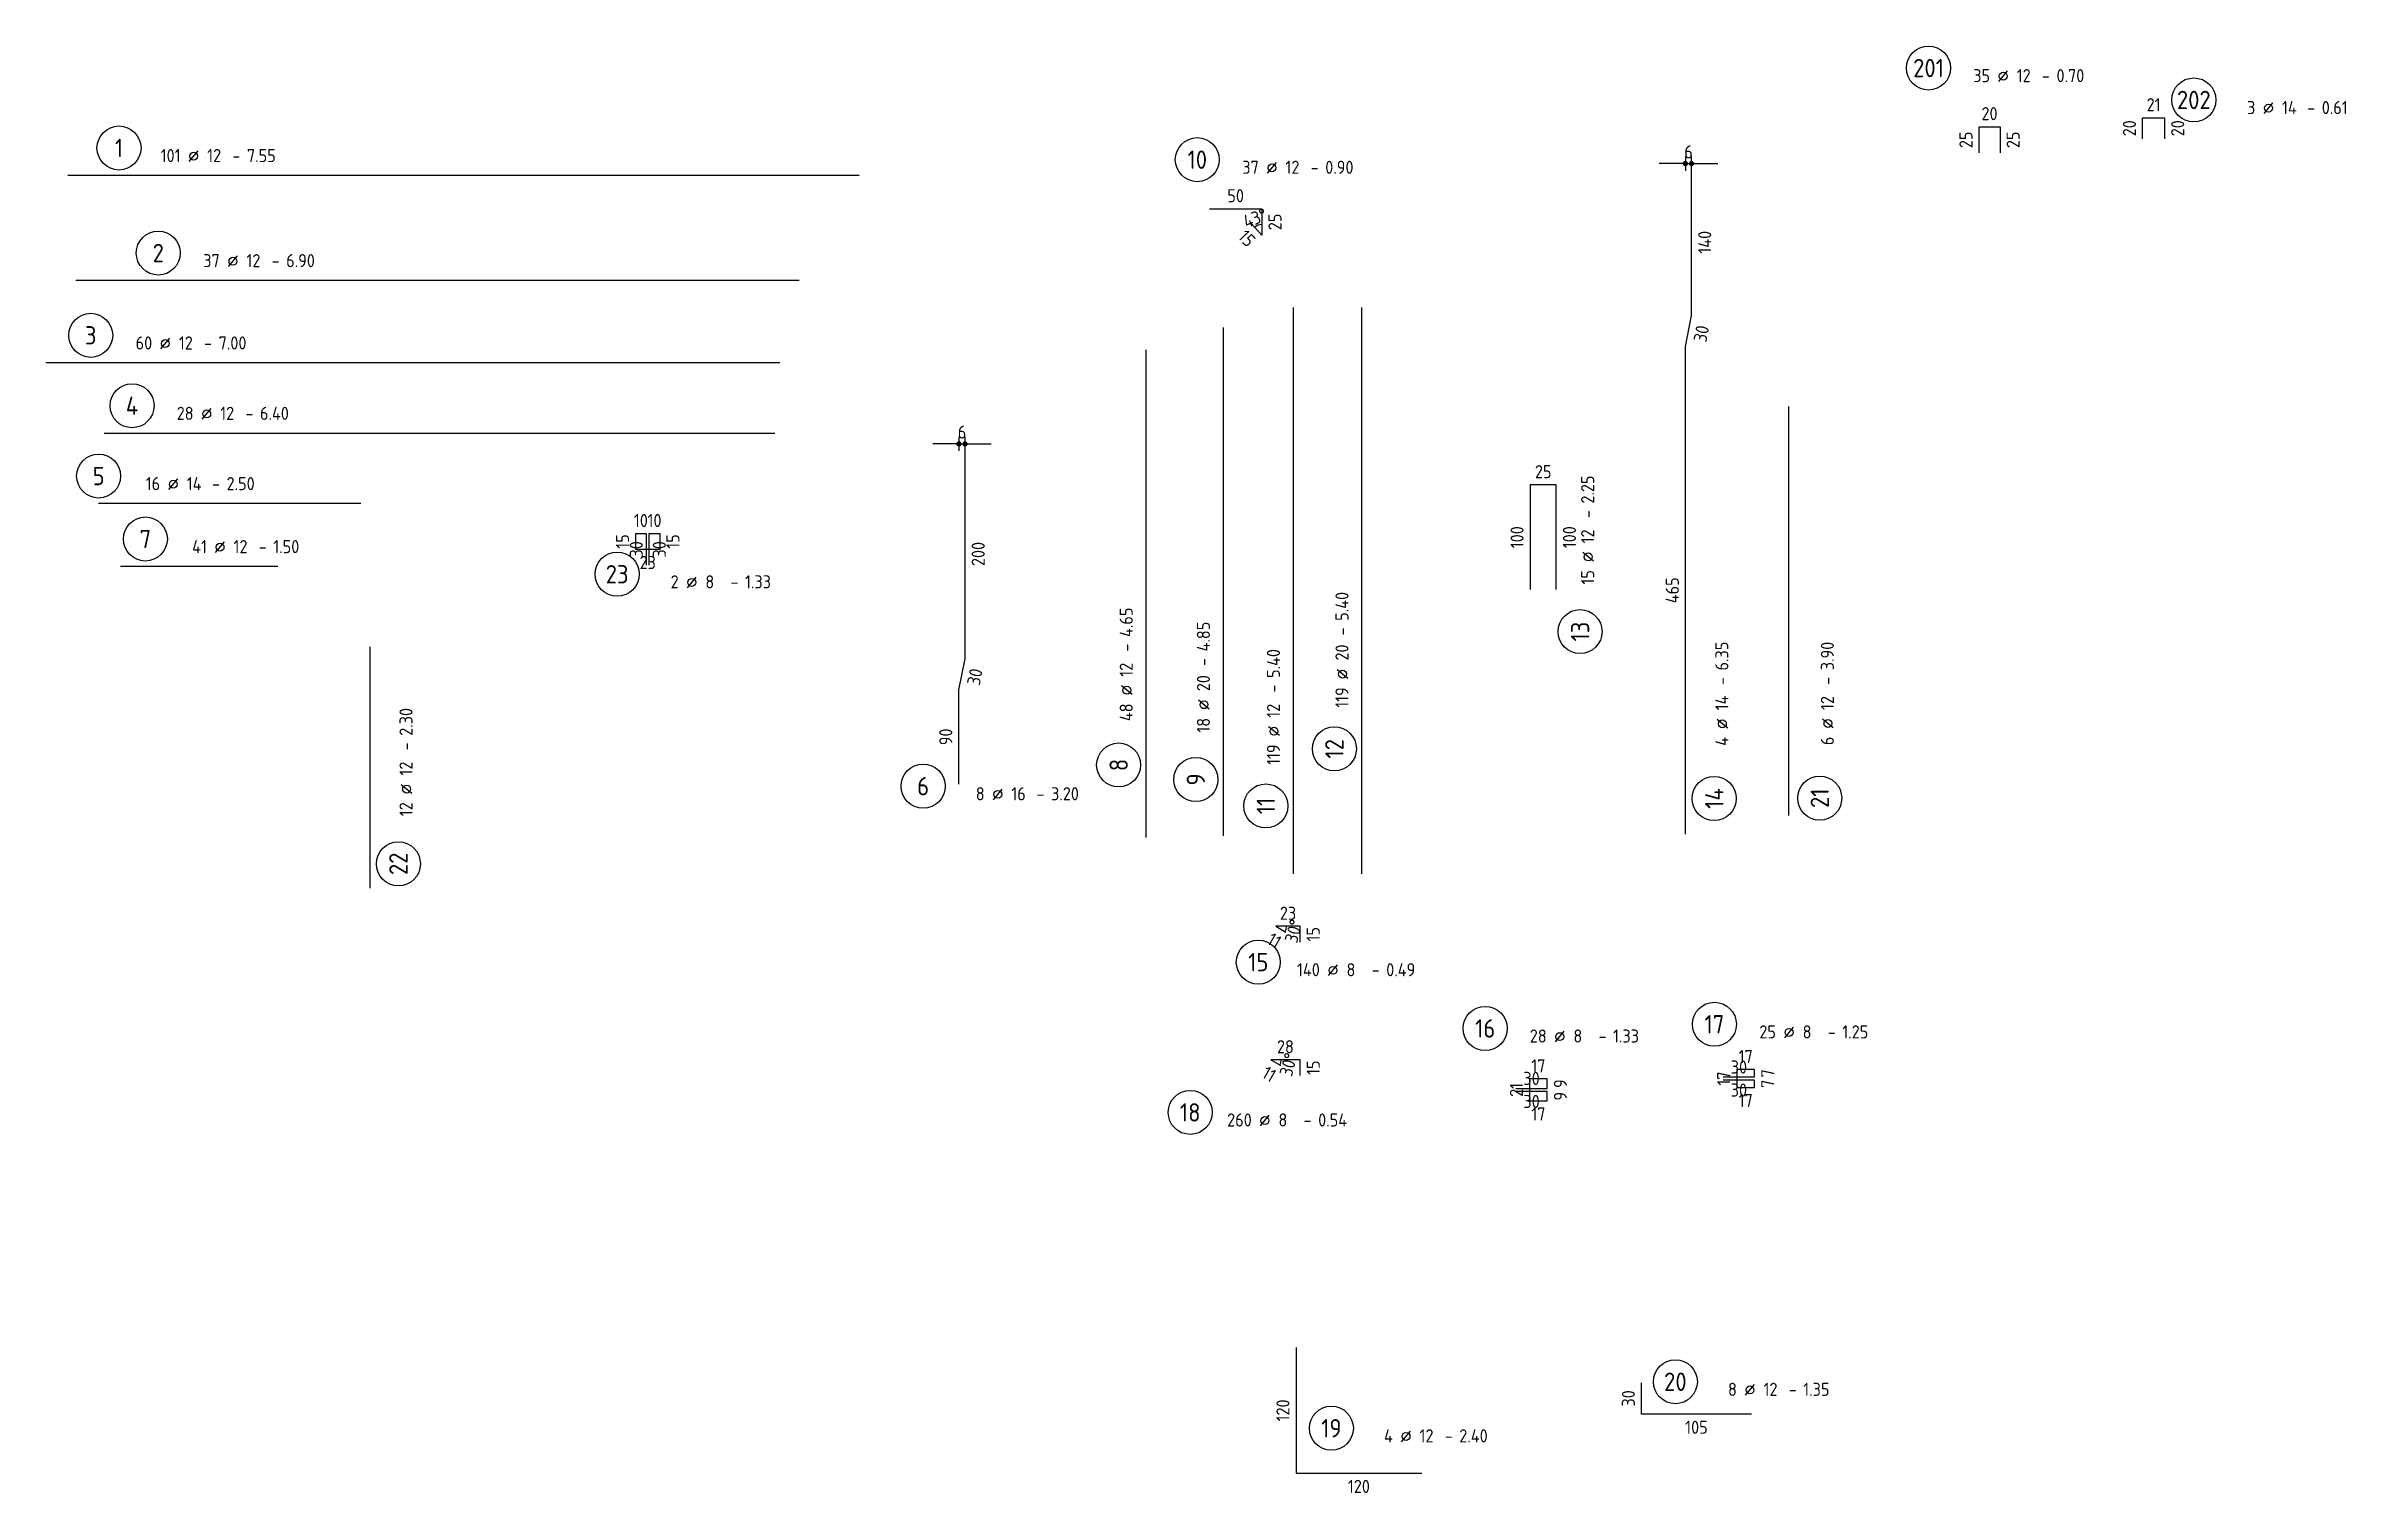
# Model space of a CAD drawing. Extents: x -13 to 84.9, y 0 to 56.9.
# Drawn here: x 62.96 to 84.9, y 13.99 to 27.78 of the extents above; entities that cross this region are included whole.
import ezdxf
from ezdxf.enums import TextEntityAlignment as Align

# ---------------------------------------------------------------- set-up
doc = ezdxf.new("R2010")
doc.units = 0
doc.header["$LTSCALE"] = 0.5
doc.linetypes.add('AUSGEZOGEN', pattern=[1000.01, 1000, 0.01])
doc.layers.add('MASSE', color=7, linetype='Continuous')
doc.layers.add('RND', color=7, linetype='Continuous')
doc.styles.add('txt', font='isocp.shx')
doc.dimstyles.new('DOT_I', dxfattribs={"dimscale": 0.5, "dimtxt": 0.25, "dimasz": 0.25, "dimexe": 0.1, "dimexo": 0.3, "dimgap": 0.1, "dimtad": 1, "dimdec": 3, "dimzin": 3, "dimtxsty": 'txt', "dimblk": 'DOT', "dimblk1": 'DOT', "dimblk2": 'DOT', "dimsah": 1, "dimcen": 0.1, "dimse1": 1, "dimse2": 1, "dimazin": 0, "dimtfac": 1, "dimtdec": 4, "dimtix": 1, "dimtmove": 2, "dimatfit": 3, "dimfxl": 0, "dimtvp": 1, "dimtolj": 1, "dimtzin": 0, "dimarcsym": 0})

msp = doc.modelspace()

# ---------------------------------------------------------------- texts
at = {"layer": 'RND', "color": 7, "linetype": 'AUSGEZOGEN', "style": 'txt'}
for s, p in [('21', (83.06583, 27.22483)), ('20', (81.50081, 27.13945)), ('50', (74.30843, 26.35652)), ('25', (77.24281, 23.72505)), ('10', (68.63438, 23.25935)), ('10', (68.76438, 23.25935)), ('23', (68.69938, 22.85935)), ('23', (74.80819, 19.51426)), ('28', (74.78319, 18.24102)), ('30', (77.13156, 17.939)), ('17', (77.19656, 18.059)), ('30', (79.10951, 18.04774)), ('17', (79.17451, 18.14774)), ('30', (77.13156, 17.719)), ('30', (79.10951, 17.82774)), ('17', (79.17451, 17.72774)), ('17', (77.19656, 17.599)), ('120', (75.48438, 14.04776))]:
    msp.add_text(s, height=0.125, dxfattribs=at).set_placement(p, align=Align.MIDDLE)
for s, rotation, p in [('20', 90, (82.83583, 26.99983)), ('20', 90, (83.29583, 26.99983)), ('25', 90, (81.27581, 26.88945)), ('25', 90, (81.72581, 26.88945)), ('25', 90, (74.68343, 26.10652)), ('15', 313.229901, (74.41599, 25.95055)), ('140', 90, (78.78297, 25.91294)), ('30', 78.690068, (78.75113, 25.04134)), ('15', 90, (68.45938, 23.05935)), ('30', 90, (68.58938, 22.98435)), ('30', 90, (68.80938, 22.98435)), ('15', 90, (68.93938, 23.05935)), ('200', 90, (71.85202, 22.94016)), ('100', 90, (76.99281, 23.10005)), ('100', 90, (77.49281, 23.10005)), ('465', 90, (78.47414, 22.59377)), ('30', 78.690068, (71.82017, 21.76855)), ('90', 90, (71.54318, 21.19598)), ('11', 330, (74.67832, 19.2535)), ('15', 90, (75.04819, 19.31426)), ('11', 330, (74.62832, 17.98027)), ('15', 90, (75.04819, 18.04102)), ('17', 90, (78.96451, 17.93774)), ('7', 90, (79.38451, 17.98774)), ('21', 90, (76.98656, 17.829)), ('9', 90, (77.40656, 17.889)), ('9', 90, (77.40656, 17.769)), ('7', 90, (79.38451, 17.88774)), ('30', 90, (78.05468, 14.88708)), ('120', 90, (74.75938, 14.77276)), ('105', 360, (78.70468, 14.61208))]:
    msp.add_text(s, height=0.125, rotation=rotation, dxfattribs=at).set_placement(p, align=Align.MIDDLE)

# ---------------------------------------------------------------- blocks, each defined once
blk = doc.blocks.new('RND_AUSZ')
at = {"layer": 'RND', "color": 7, "linetype": 'Continuous'}
blk.add_line((1.341, 0.262), (1.509, 0.466), dxfattribs=at)
at = {"layer": 'RND', "color": 1, "linetype": 'Continuous'}
blk.add_circle((0, 0.52), 0.42, dxfattribs=at)
at = {"layer": 'RND', "color": 7, "linetype": 'Continuous'}
blk.add_circle((1.425, 0.364), 0.075, dxfattribs=at)
at = {"layer": 'RND', "color": 7, "linetype": 'Continuous', "style": 'txt'}
blk.add_text('-', height=0.25, dxfattribs=at).set_placement((2.163, 0.25))
for tag, p in [('WIEOFT', (-0.536, 0.25)), ('STK', (1.174, 0.25))]:
    blk.add_attdef(tag, text='', height=0.25, dxfattribs=at).set_placement(p, align=Align.RIGHT)
at = {"layer": 'RND', "color": 1, "linetype": 'Continuous', "style": 'txt'}
blk.add_attdef('POS', text='', height=0.35, dxfattribs=at).set_placement((0, 0.52), align=Align.MIDDLE)
at = {"layer": 'RND', "color": 7, "linetype": 'Continuous', "style": 'txt'}
for tag, p in [('DS', (1.683, 0.25)), ('LANG', (2.441, 0.25)), ('TEXT', (3.669, 0.25))]:
    blk.add_attdef(tag, p, '', height=0.25, dxfattribs=at)
blk = doc.blocks.new('*D1203')
at = {"layer": 'Defpoints', "color": 0, "linetype": 'AUSGEZOGEN', "transparency": 16777216}
for p in [(74.507, 26.036), (74.534, 26.078), (74.558, 26.107), (74.558, 25.982)]:
    blk.add_point(p, dxfattribs=at)
at = {"layer": 'RND', "color": 0, "linetype": 'AUSGEZOGEN', "lineweight": -2, "transparency": 16777216}
blk.add_arc((74.558, 25.982), 0.1, 90, 133.2299, dxfattribs=at)
at = {"layer": 'RND', "color": 0, "linetype": 'AUSGEZOGEN', "transparency": 16777216, "insert": (74.494, 26.144), "char_height": 0.125, "attachment_point": 5, "rotation": 21.615, "style": 'txt'}
blk.add_mtext('\\A1;43°', dxfattribs=at)
blk = doc.blocks.new('DOT')
at = {"layer": 'MASSE', "color": 7, "linetype": 'Continuous'}
for p, q in [((0, 0), (-1, 0)), ((0, 0.54), (0, -0.54))]:
    blk.add_line(p, q, dxfattribs=at)
at = {"layer": 'MASSE', "color": 7, "linetype": 'Continuous', "const_width": 0.2}
blk.add_lwpolyline([(-0.1, 0, 1), (0.1, 0, 1)], format="xyb", close=True, dxfattribs=at)
blk = doc.blocks.new('*D1206')
at = {"layer": 'Defpoints', "color": 0, "linetype": 'AUSGEZOGEN', "transparency": 16777216}
for p in [(74.693, 19.389), (74.741, 19.362), (74.787, 19.355), (74.808, 19.389)]:
    blk.add_point(p, dxfattribs=at)
at = {"layer": 'RND', "color": 0, "linetype": 'AUSGEZOGEN', "lineweight": -2, "transparency": 16777216}
blk.add_arc((74.693, 19.389), 0.1, 330, 0, dxfattribs=at)
at = {"layer": 'RND', "color": 0, "linetype": 'AUSGEZOGEN', "transparency": 16777216, "insert": (74.862, 19.344), "char_height": 0.125, "attachment_point": 5, "rotation": 75, "style": 'txt'}
blk.add_mtext('\\A1;30°', dxfattribs=at)
blk = doc.blocks.new('*D1207')
at = {"layer": 'Defpoints', "color": 0, "linetype": 'AUSGEZOGEN', "transparency": 16777216}
for p in [(74.643, 18.116), (74.691, 18.089), (74.737, 18.082), (74.783, 18.116)]:
    blk.add_point(p, dxfattribs=at)
at = {"layer": 'RND', "color": 0, "linetype": 'AUSGEZOGEN', "lineweight": -2, "transparency": 16777216}
blk.add_arc((74.643, 18.116), 0.1, 330, 0, dxfattribs=at)
at = {"layer": 'RND', "color": 0, "linetype": 'AUSGEZOGEN', "transparency": 16777216, "insert": (74.812, 18.071), "char_height": 0.125, "attachment_point": 5, "rotation": 75, "style": 'txt'}
blk.add_mtext('\\A1;30°', dxfattribs=at)
blk = doc.blocks.new('*D1235')
at = {"layer": 'Defpoints', "color": 0, "linetype": 'AUSGEZOGEN', "transparency": 16777216}
for p in [(78.599, 26.663), (78.658, 26.663), (78.658, 26.663)]:
    blk.add_point(p, dxfattribs=at)
at = {"layer": 'RND', "color": 0, "linetype": 'AUSGEZOGEN', "lineweight": -2, "transparency": 16777216}
for p, q in [((78.474, 26.663), (78.349, 26.663)), ((78.599, 26.663), (78.658, 26.663)), ((78.783, 26.663), (78.908, 26.663))]:
    blk.add_line(p, q, dxfattribs=at)
at = {"layer": 'RND', "color": 0, "linetype": 'AUSGEZOGEN', "lineweight": -2, "transparency": 16777216, "xscale": 0.125, "yscale": 0.125, "zscale": 0.125}
blk.add_blockref('DOT', (78.599, 26.663), dxfattribs=at)
at = {"layer": 'RND', "color": 0, "linetype": 'AUSGEZOGEN', "lineweight": -2, "transparency": 16777216, "xscale": 0.125, "yscale": 0.125, "zscale": 0.125, "rotation": 180}
blk.add_blockref('DOT', (78.658, 26.663), dxfattribs=at)
at = {"layer": 'RND', "color": 0, "linetype": 'AUSGEZOGEN', "transparency": 16777216, "insert": (78.629, 26.775), "char_height": 0.125, "attachment_point": 5, "style": 'txt'}
blk.add_mtext('\\A1;6', dxfattribs=at)
blk = doc.blocks.new('*D1237')
at = {"layer": 'Defpoints', "color": 0, "linetype": 'AUSGEZOGEN', "transparency": 16777216}
for p in [(71.668, 23.99), (71.727, 23.99), (71.727, 23.99)]:
    blk.add_point(p, dxfattribs=at)
at = {"layer": 'RND', "color": 0, "linetype": 'AUSGEZOGEN', "lineweight": -2, "transparency": 16777216}
for p, q in [((71.543, 23.99), (71.418, 23.99)), ((71.668, 23.99), (71.727, 23.99)), ((71.852, 23.99), (71.977, 23.99))]:
    blk.add_line(p, q, dxfattribs=at)
at = {"layer": 'RND', "color": 0, "linetype": 'AUSGEZOGEN', "lineweight": -2, "transparency": 16777216, "xscale": 0.125, "yscale": 0.125, "zscale": 0.125}
blk.add_blockref('DOT', (71.668, 23.99), dxfattribs=at)
at = {"layer": 'RND', "color": 0, "linetype": 'AUSGEZOGEN', "lineweight": -2, "transparency": 16777216, "xscale": 0.125, "yscale": 0.125, "zscale": 0.125, "rotation": 180}
blk.add_blockref('DOT', (71.727, 23.99), dxfattribs=at)
at = {"layer": 'RND', "color": 0, "linetype": 'AUSGEZOGEN', "transparency": 16777216, "insert": (71.698, 24.103), "char_height": 0.125, "attachment_point": 5, "style": 'txt'}
blk.add_mtext('\\A1;6', dxfattribs=at)

# ---------------------------------------------------------------- dimensions: what is measured, and where the dimension line sits
at = {"layer": 'RND', "color": 7, "linetype": 'AUSGEZOGEN'}
for base, p1, p2, picture, middle in [((78.65797, 26.66294), (78.59914, 26.66294), (78.65797, 26.66294), '*D1235', (78.62855, 26.77544)), ((71.72702, 23.99016), (71.66818, 23.99016), (71.72702, 23.99016), '*D1237', (71.6976, 24.10266))]:
    dim = msp.add_linear_dim(base=base, p1=p1, p2=p2, dimstyle='DOT_I', override={"dimdec": 0, "dimlfac": 100}, dxfattribs=at)
    dim.commit()
    dim.dimension.update_dxf_attribs({"geometry": picture, "text_midpoint": middle})
for base, center, p1, p2, override, picture, middle in [((74.53355, 26.07837), (74.55843, 25.98152), (74.50707, 26.03616), (74.55843, 26.10652), {"dimdec": 2, "dimadec": 0}, '*D1203', (74.49397, 26.14421)), ((74.78716, 19.35505), (74.69319, 19.38926), (74.74082, 19.36176), (74.80819, 19.38926), {"dimdec": 4, "dimadec": 0}, '*D1206', (74.86223, 19.34396)), ((74.73716, 18.08182), (74.64319, 18.11602), (74.69082, 18.08852), (74.78319, 18.11602), {"dimdec": 2, "dimadec": 0}, '*D1207', (74.81223, 18.07073))]:
    dim = msp.add_angular_dim_3p(base=base, center=center, p1=p1, p2=p2, dimstyle='DOT_I', override=override, dxfattribs=at)
    dim.commit()
    dim.dimension.update_dxf_attribs({"geometry": picture, "text_midpoint": middle, "dimtype": 165})

# ---------------------------------------------------------------- linework, layer by layer
at = {"layer": 'RND', "color": 1, "linetype": 'AUSGEZOGEN'}
for points in [[(81.40081, 26.76445), (81.40081, 27.01445), (81.60081, 27.01445), (81.60081, 26.76445)], [(82.96083, 26.89983), (82.96083, 27.09983), (83.17083, 27.09983), (83.17083, 26.89983)], [(63.16605, 26.55201), (70.71605, 26.55201)], [(78.59914, 20.26877), (78.59914, 24.91877), (78.65797, 25.21294), (78.65797, 26.61294)], [(74.05843, 26.23152), (74.55843, 26.23152), (74.55843, 25.98152), (74.4557, 26.09081)], [(63.24381, 25.55006), (70.14381, 25.55006)], [(74.85624, 25.28969), (74.85624, 19.88969)], [(75.51036, 25.28969), (75.51036, 19.88969)], [(74.18821, 25.1007), (74.18821, 20.2507)], [(73.45202, 24.88597), (73.45202, 20.23597)], [(62.95866, 24.76516), (69.95866, 24.76516)], [(79.58418, 24.34763), (79.58418, 20.44763)], [(63.5134, 24.09381), (69.9134, 24.09381)], [(71.66818, 20.74598), (71.66818, 21.64598), (71.72702, 21.94016), (71.72702, 23.94016)], [(77.36781, 22.60005), (77.36781, 23.60005), (77.11781, 23.60005), (77.11781, 22.60005)], [(63.46083, 23.42351), (65.96083, 23.42351)], [(68.71438, 22.83435), (68.71438, 23.13435), (68.81438, 23.13435), (68.81438, 22.98435), (68.58438, 22.98435), (68.58438, 23.13435), (68.68438, 23.13435), (68.68438, 22.83435)], [(63.67018, 22.82292), (65.17018, 22.82292)], [(66.0499, 19.75464), (66.0499, 22.05464)], [(74.92319, 19.23926), (74.92319, 19.38926), (74.69319, 19.38926), (74.78845, 19.33426)], [(74.92319, 17.96602), (74.92319, 18.11602), (74.64319, 18.11602), (74.73845, 18.06102)], [(78.95951, 17.95274), (79.25951, 17.95274), (79.25951, 18.02274), (79.08951, 18.02274), (79.08951, 17.85274), (79.25951, 17.85274), (79.25951, 17.92274), (78.95951, 17.92274)], [(76.98156, 17.844), (77.28156, 17.844), (77.28156, 17.934), (77.11156, 17.934), (77.11156, 17.724), (77.28156, 17.724), (77.28156, 17.814), (76.98156, 17.814)], [(74.88438, 15.37276), (74.88438, 14.17276), (76.08438, 14.17276)], [(79.22968, 14.73708), (78.17968, 14.73708), (78.17968, 15.03708)]]:
    msp.add_lwpolyline(points, dxfattribs=at)

# ---------------------------------------------------------------- block references
at = {"layer": 'RND', "color": 1, "linetype": 'AUSGEZOGEN', "xscale": 0.5, "yscale": 0.5, "zscale": 0.5}
for p, values in [((80.9189, 27.31443), {'POS': '201', 'STK': '35', 'DS': '12', 'LANG': '0.70'}), ((83.44967, 27.01004), {'POS': '202', 'STK': '3', 'DS': '14', 'LANG': '0.61'}), ((63.90682, 22.82292), {'POS': '7', 'STK': '41', 'DS': '12', 'LANG': '1.50'}), ((68.40735, 22.4871), {'POS': '23', 'STK': '2', 'DS': '8', 'LANG': '1.33'}), ((71.32685, 20.46572), {'POS': '6', 'STK': '8', 'DS': '16', 'LANG': '3.20'}), ((74.52455, 18.78773), {'POS': '15', 'STK': '140', 'DS': '8', 'LANG': '0.49'}), ((73.87507, 17.35492), {'POS': '18', 'STK': '260', 'DS': '8', 'LANG': '0.54'}), ((75.22163, 14.34269), {'POS': '19', 'STK': '4', 'DS': '12', 'LANG': '2.40'})]:
    msp.add_blockref('RND_AUSZ', p, dxfattribs=at).add_auto_attribs(values)
at = {"layer": 'RND', "color": 7, "linetype": 'AUSGEZOGEN', "xscale": 0.5, "yscale": 0.5, "zscale": 0.5}
for p, values in [((63.65512, 26.55201), {'POS': '1', 'STK': '101', 'DS': '12', 'LANG': '7.55'}), ((64.02965, 25.55006), {'POS': '2', 'STK': '37', 'DS': '12', 'LANG': '6.90'}), ((63.38502, 24.76516), {'POS': '3', 'STK': '60', 'DS': '12', 'LANG': '7.00'}), ((63.77963, 24.09381), {'POS': '4', 'STK': '28', 'DS': '12', 'LANG': '6.40'}), ((63.46083, 23.42351), {'POS': '5', 'STK': '16', 'DS': '14', 'LANG': '2.50'}), ((78.50339, 14.78618), {'POS': '20', 'STK': '8', 'DS': '12', 'LANG': '1.35'})]:
    msp.add_blockref('RND_AUSZ', p, dxfattribs=at).add_auto_attribs(values)
at = {"layer": 'RND', "color": 102, "linetype": 'AUSGEZOGEN', "xscale": 0.5, "yscale": 0.5, "zscale": 0.5}
for p, values in [((73.94249, 26.4405), {'POS': '10', 'STK': '37', 'DS': '12', 'LANG': '0.90'}), ((78.87592, 18.19528), {'POS': '17', 'STK': '25', 'DS': '8', 'LANG': '1.25'}), ((76.68894, 18.15552), {'POS': '16', 'STK': '28', 'DS': '8', 'LANG': '1.33'})]:
    msp.add_blockref('RND_AUSZ', p, dxfattribs=at).add_auto_attribs(values)
at = {"layer": 'RND', "color": 7, "linetype": 'AUSGEZOGEN', "xscale": 0.5, "yscale": 0.5, "zscale": 0.5, "rotation": 90}
for p, values in [((77.85428, 22.19989), {'POS': '13', 'STK': '15', 'DS': '12', 'LANG': '2.25'}), ((73.45202, 20.92817), {'POS': '8', 'STK': '48', 'DS': '12', 'LANG': '4.65'}), ((75.51036, 21.08197), {'POS': '12', 'STK': '119', 'DS': '20', 'LANG': '5.40'}), ((74.18821, 20.78999), {'POS': '9', 'STK': '18', 'DS': '20', 'LANG': '4.85'})]:
    msp.add_blockref('RND_AUSZ', p, dxfattribs=at).add_auto_attribs(values)
at = {"layer": 'RND', "color": 1, "linetype": 'AUSGEZOGEN', "xscale": 0.5, "yscale": 0.5, "zscale": 0.5, "rotation": 90}
for p, values in [((74.85624, 20.53718), {'POS': '11', 'STK': '119', 'DS': '12', 'LANG': '5.40'}), ((79.13407, 20.60806), {'POS': '14', 'STK': '4', 'DS': '14', 'LANG': '6.35'}), ((80.14106, 20.61103), {'POS': '21', 'STK': '6', 'DS': '12', 'LANG': '3.90'}), ((66.58096, 19.98548), {'POS': '22', 'STK': '12', 'DS': '12', 'LANG': '2.30'})]:
    msp.add_blockref('RND_AUSZ', p, dxfattribs=at).add_auto_attribs(values)

msp.set_redraw_order([(e.dxf.handle, doc.entitydb.next_handle()) for e in msp.query("TEXT MTEXT ATTDEF DIMENSION ARC_DIMENSION")])  # texts and dimensions are drawn at this point

doc.saveas('drawing.dxf')
